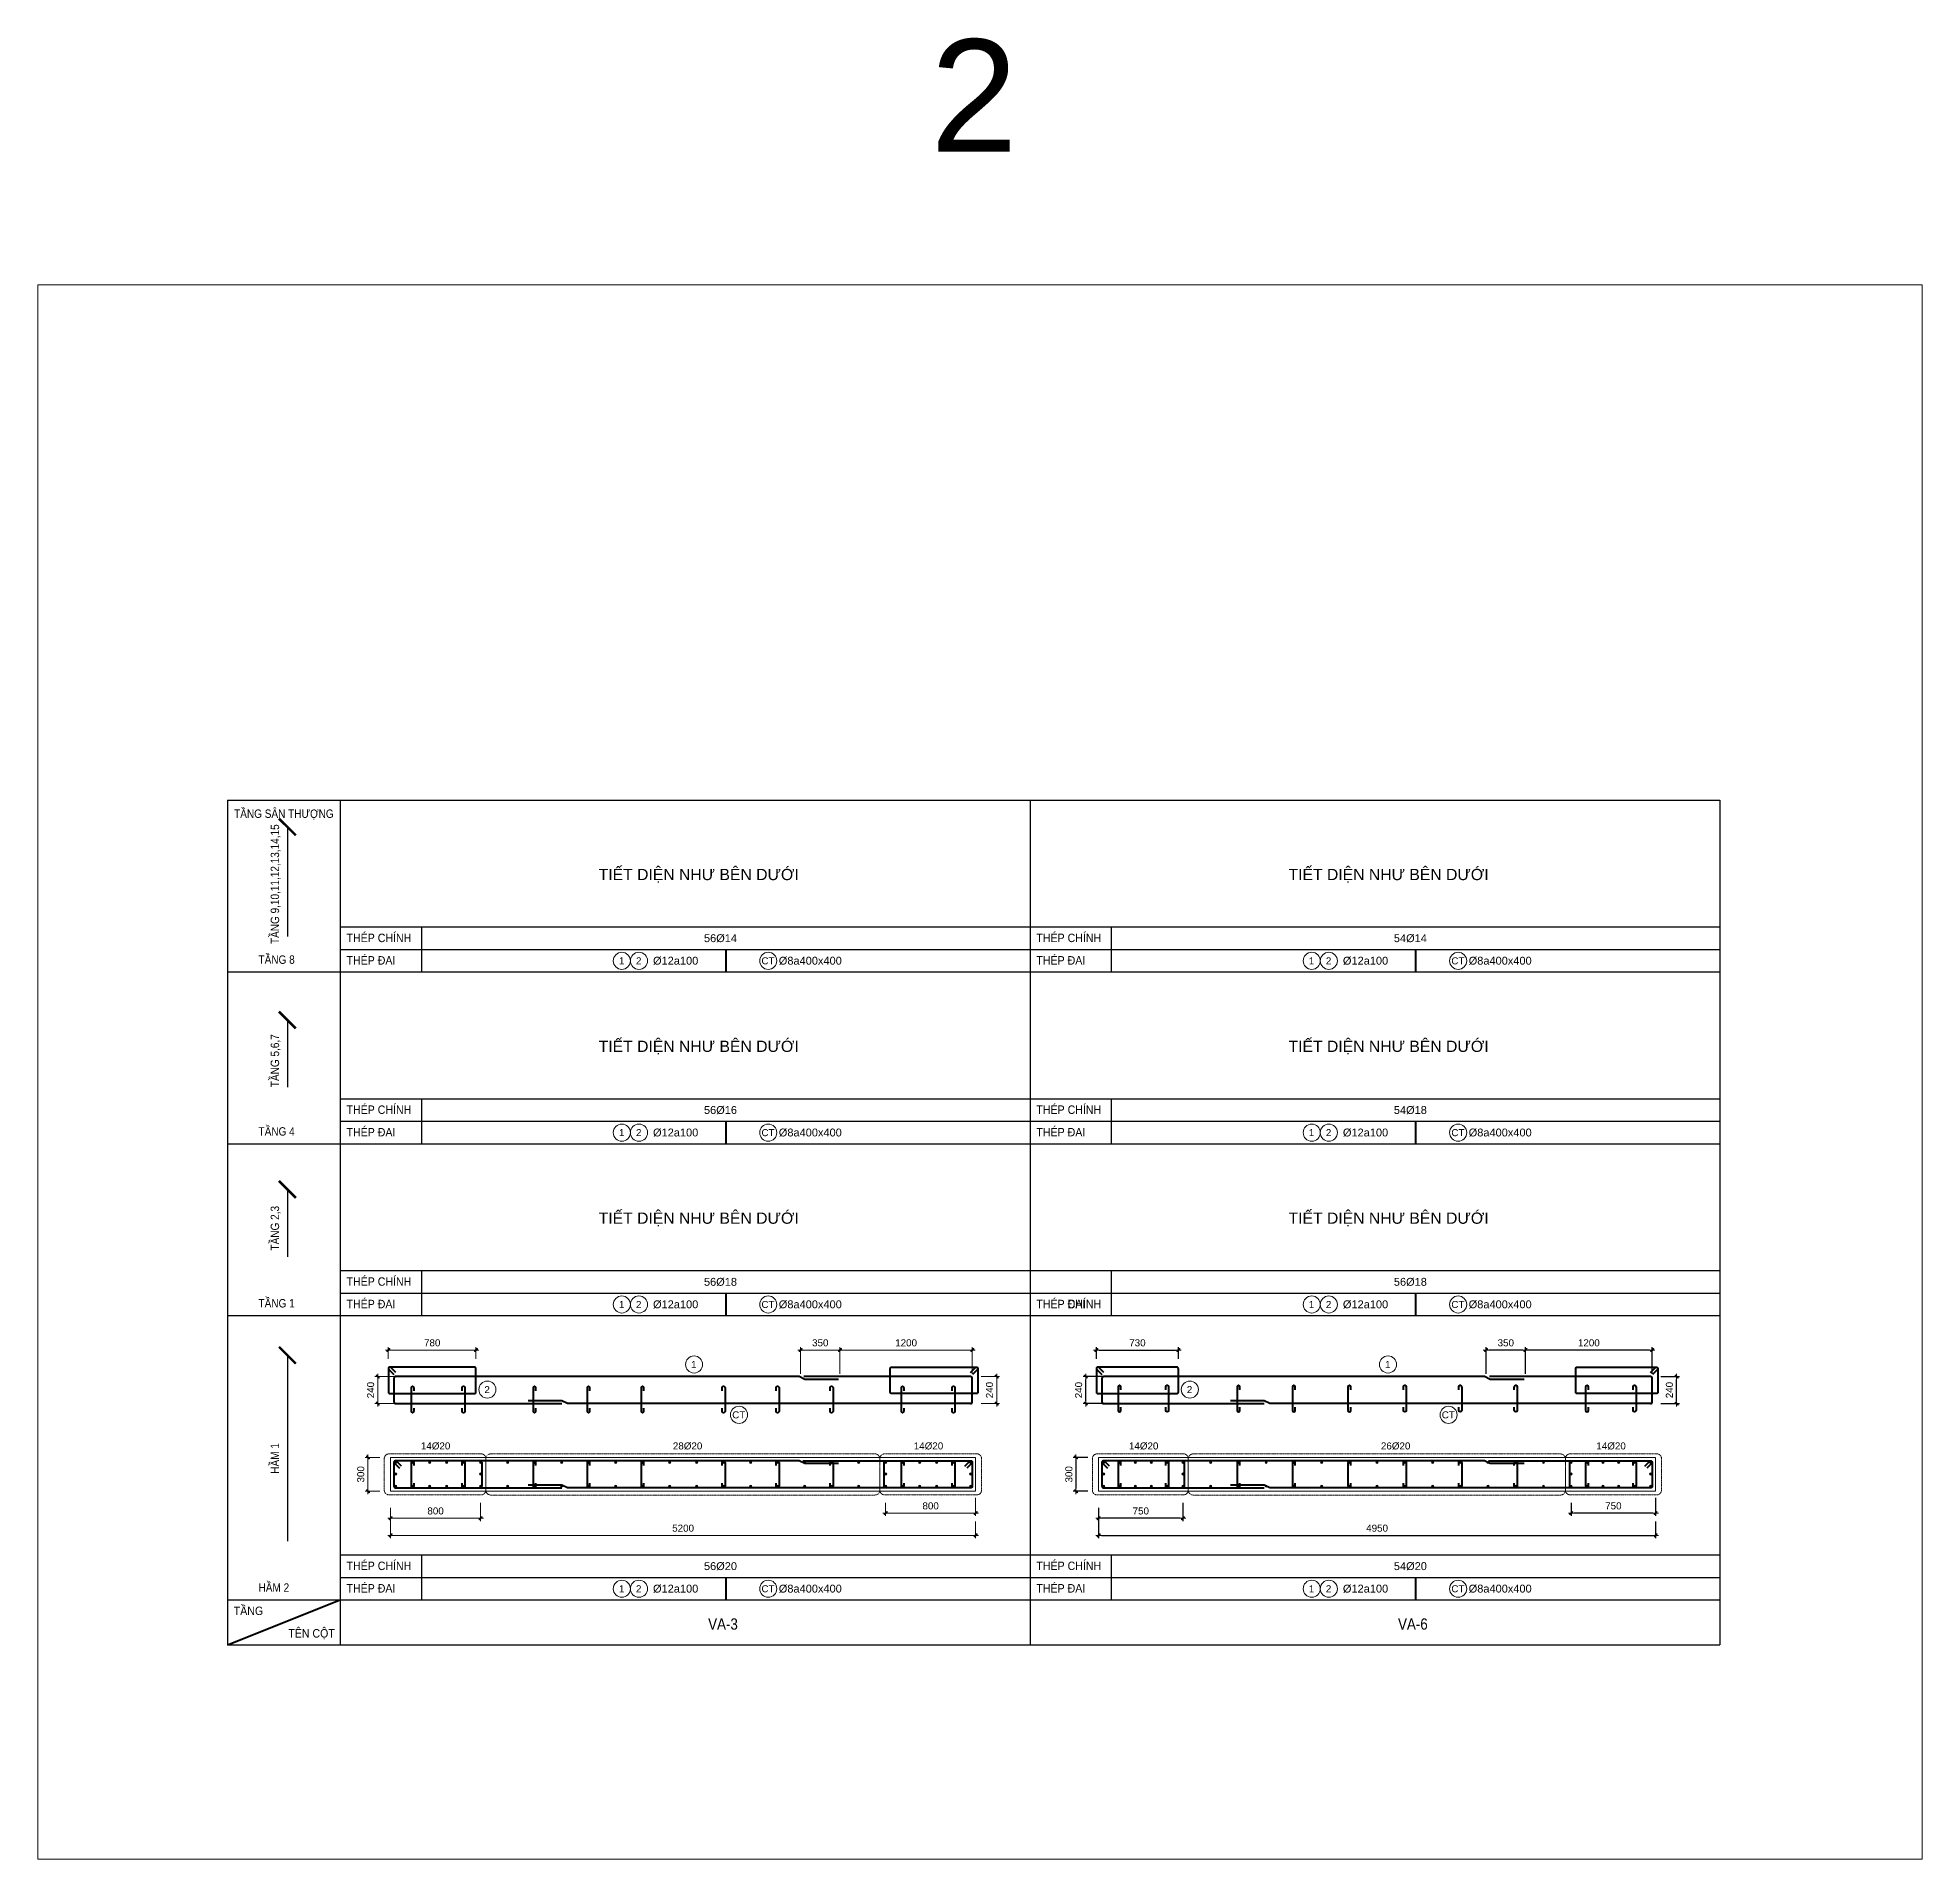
# Model space of a CAD drawing. Header units: millimetres. Extents: x -146909 to 4830753, y -683702 to -336947.
# Drawn here: x 4508765 to 4525515, y -448762 to -432566 of the extents above; entities that cross this region are included whole.
import ezdxf
from ezdxf.enums import TextEntityAlignment as Align

# ---------------------------------------------------------------- set-up
doc = ezdxf.new("R2010")
doc.units = ezdxf.units.MM
doc.header["$MEASUREMENT"] = 0
doc.linetypes.add('HIDDEN', pattern=[0.375, 0.25, -0.125])
doc.layers.get('0').update_dxf_attribs({"lineweight": 9})
doc.layers.get('Defpoints').update_dxf_attribs({"color": 10, "lineweight": 0})
for name, color, linetype, lineweight in [("'S_General_Cont_1 Thin", 1, 'Continuous', 18), ("'S_General_Text_3_Member name", 3, 'Continuous', 35), ('CDAI', 3, 'Continuous', 40), ('chunho.q', 1, 'Continuous', 13), ('CTHEP', 4, 'Continuous', 50), ('DBAO', 2, 'Continuous', 13), ('DMo', 9, 'HIDDEN', 9), ('KTH', 154, 'Continuous', 9), ('STICK', 1, 'Continuous', 9)]:
    doc.layers.add(name, color=color, linetype=linetype, lineweight=lineweight)
for name, color, linetype in [('DM', 1, 'Continuous'), ('TBL', 1, 'Continuous'), ('TX', 214, 'Continuous')]:
    doc.layers.add(name, color=color, linetype=linetype)
doc.styles.add('arial', font='arial.ttf', dxfattribs={"width": 0.85})
doc.styles.add('TTP-HelCon', font='arial.ttf')
doc.dimstyles.new('TTP-25', dxfattribs={"dimscale": 25, "dimtxt": 2.5, "dimasz": 1, "dimexe": 1, "dimexo": 1, "dimgap": 0.09, "dimtad": 0, "dimdec": 4, "dimrnd": 10, "dimzin": 9, "dimdsep": 46, "dimtxsty": 'TTP-HelCon', "dimblk": 'Stick', "dimcen": 0.09, "dimdle": 1.5, "dimclrd": 256, "dimclre": 256, "dimclrt": 1, "dimadec": 0, "dimazin": 0, "dimtfac": 1, "dimtdec": 4, "dimtmove": 0, "dimatfit": 3, "dimldrblk": 'ARCHTICK', "dimfxl": 1, "dimtvp": 1, "dimtolj": 1, "dimtzin": 0, "dimarcsym": 0})
doc.dimstyles.new('TTP-50', dxfattribs={"dimscale": 50, "dimtxt": 2.5, "dimasz": 1, "dimexe": 1, "dimexo": 1, "dimgap": 0.09, "dimtad": 0, "dimdec": 4, "dimzin": 9, "dimdsep": 46, "dimtxsty": 'arial', "dimblk": 'Stick', "dimcen": 0.09, "dimdle": 1.5, "dimclrd": 256, "dimclre": 256, "dimclrt": 1, "dimadec": 0, "dimazin": 0, "dimtfac": 1, "dimtdec": 4, "dimtmove": 0, "dimatfit": 3, "dimldrblk": 'ARCHTICK', "dimfxl": 1, "dimtvp": 1, "dimtolj": 1, "dimtzin": 0, "dimarcsym": 0})

msp = doc.modelspace()

# ---------------------------------------------------------------- texts
at = {"layer": 'chunho.q', "color": 1, "style": 'arial', "width": 0.85}
for s, p in [('TẦNG SÂN THƯỢNG', (4510510.62171, -439502.88361)), ('TẦNG 8', (4510727.77929, -440800.21507)), ('TẦNG 4', (4510727.77929, -442327.89781)), ('TẦNG 1', (4510727.77929, -443855.58055)), ('HẦM 2', (4510727.77929, -446383.26329))]:
    msp.add_text(s, height=75, dxfattribs=at).set_placement(p)
for s, p in [('TẦNG 9,10,11,12,13,14,15', (4510910.4667, -440624.20185)), ('TẦNG 5,6,7', (4510910.4667, -441896.38652)), ('TẦNG 2,3', (4510910.4667, -443348.73852)), ('HẦM 1', (4510910.4667, -445333.48546))]:
    msp.add_text(s, height=75, rotation=90, dxfattribs=at).set_placement(p)
at = {"layer": 'chunho.q', "color": 1, "style": 'arial'}
for s, p in [('14%%C20', (4512170.2866, -445117.84182)), ('28%%C20', (4514409.9741, -445117.84182)), ('14%%C20', (4516551.0326, -445117.84182)), ('14%%C20', (4518463.22767, -445117.84182)), ('26%%C20', (4520702.91517, -445117.84182)), ('14%%C20', (4522617.54567, -445117.84182))]:
    msp.add_text(s, height=62.5, dxfattribs=at).set_placement(p)
at = {"layer": 'Defpoints', "style": 'arial'}
msp.add_text('2', height=1000, dxfattribs=at).set_placement((4517086.78011, -433073.24457), align=Align.MIDDLE)
at = {"layer": 'TX', "color": 2, "style": 'arial'}
for s, height, p in [('TIẾT DIỆN NHƯ BÊN DƯỚI', 100, (4514639.92863, -440005.87478)), ('TIẾT DIỆN NHƯ BÊN DƯỚI', 100, (4520771.4251, -440005.87478)), ('56%%C14', 70, (4514833.27863, -440572.21507)), ('54%%C14', 70, (4520964.7751, -440572.21507)), ('%%C12a100', 70, (4514434.85759, -440772.21507)), ('%%C8a400x400', 70, (4515631.5666, -440772.21507)), ('%%C12a100', 70, (4520566.35407, -440772.21507)), ('%%C8a400x400', 70, (4521763.06308, -440772.21507)), ('TIẾT DIỆN NHƯ BÊN DƯỚI', 100, (4514639.92863, -441533.55752)), ('TIẾT DIỆN NHƯ BÊN DƯỚI', 100, (4520771.4251, -441533.55752)), ('56%%C16', 70, (4514833.27863, -442099.89781)), ('54%%C18', 70, (4520964.7751, -442099.89781)), ('%%C12a100', 70, (4514434.85759, -442299.89781)), ('%%C8a400x400', 70, (4515631.5666, -442299.89781)), ('%%C12a100', 70, (4520566.35407, -442299.89781)), ('%%C8a400x400', 70, (4521763.06308, -442299.89781)), ('TIẾT DIỆN NHƯ BÊN DƯỚI', 100, (4514639.92863, -443061.24026)), ('TIẾT DIỆN NHƯ BÊN DƯỚI', 100, (4520771.4251, -443061.24026)), ('56%%C18', 70, (4514833.27863, -443627.58055)), ('56%%C18', 70, (4520964.7751, -443627.58055)), ('%%C12a100', 70, (4514434.85759, -443827.58055)), ('%%C8a400x400', 70, (4515631.5666, -443827.58055)), ('%%C12a100', 70, (4520566.35407, -443827.58055)), ('%%C8a400x400', 70, (4521763.06308, -443827.58055)), ('56%%C20', 70, (4514833.27863, -446155.26329)), ('54%%C20', 70, (4520964.7751, -446155.26329)), ('%%C12a100', 70, (4514434.85759, -446355.26329)), ('%%C8a400x400', 70, (4515631.5666, -446355.26329)), ('%%C12a100', 70, (4520566.35407, -446355.26329)), ('%%C8a400x400', 70, (4521763.06308, -446355.26329))]:
    msp.add_text(s, height=height, dxfattribs=at).set_placement(p, align=Align.MIDDLE_CENTER)
at = {"layer": 'TX', "color": 2, "style": 'arial', "width": 0.9}
for s, p in [('THÉP CHÍNH', (4511509.39309, -440569.53069)), ('THÉP CHÍNH', (4517640.88956, -440569.53069)), ('THÉP ĐAI', (4511509.39309, -440769.53069)), ('THÉP ĐAI', (4517640.88956, -440769.53069)), ('THÉP CHÍNH', (4511509.39309, -442097.21343)), ('THÉP CHÍNH', (4517640.88956, -442097.21343)), ('THÉP ĐAI', (4511509.39309, -442297.21343)), ('THÉP ĐAI', (4517640.88956, -442297.21343)), ('THÉP CHÍNH', (4511509.39309, -443624.89617)), ('THÉP ĐAI', (4511509.39309, -443824.89617)), ('THÉP CHÍNH', (4517640.88956, -443824.89617)), ('THÉP ĐAI', (4517640.88956, -443824.89617)), ('THÉP CHÍNH', (4511509.39309, -446152.5789)), ('THÉP CHÍNH', (4517640.88956, -446152.5789)), ('THÉP ĐAI', (4511509.39309, -446352.5789)), ('THÉP ĐAI', (4517640.88956, -446352.5789)), ('TẦNG', (4510507.08037, -446552.5789)), ('TÊN CỘT', (4510992.01894, -446752.5789))]:
    msp.add_text(s, height=75, dxfattribs=at).set_placement(p, align=Align.MIDDLE_LEFT)
at = {"layer": 'TX', "color": 2, "char_height": 100, "width": 312.1258527, "attachment_point": 2, "style": 'arial'}
for s, insert in [('VA-3', (4514855.70836, -446619.96234)), ('VA-6', (4520987.17584, -446619.96234))]:
    msp.add_mtext(s, dxfattribs=dict(at, insert=insert))

# ---------------------------------------------------------------- blocks, each defined once
blk = doc.blocks.new('sign of slab')
at = {"layer": "'S_General_Cont_1 Thin"}
blk.add_circle((-10, 0), 475, dxfattribs=at)
at = {"layer": "'S_General_Text_3_Member name", "style": 'arial'}
blk.add_attdef('S', text='', height=250, dxfattribs=at).set_placement((-23, -1), align=Align.MIDDLE_CENTER)
blk = doc.blocks.new('Stick')
at = {"layer": 'STICK'}
h = blk.add_hatch(color=256, dxfattribs=at)
edge = h.paths.add_edge_path()
edge.add_line((0.3, 0.5), (-0.5, -0.3))
edge.add_arc((-0.4, -0.4), 0.141, 135, 315)
edge.add_line((-0.3, -0.5), (0.5, 0.3))
edge.add_arc((0.4, 0.4), 0.141, 315, 495)
blk.add_line((1, 0), (-1, 0), dxfattribs=at)
blk.add_lwpolyline([(0.3, 0.5), (-0.5, -0.3, 1), (-0.3, -0.5), (0.5, 0.3, 1), (0.3, 0.5, 1)], format="xyb", dxfattribs=at)
blk = doc.blocks.new('*D266')
at = {"layer": 'Defpoints', "color": 0, "transparency": 16777216}
for p in [(5223, 1019), (5387, 1019), (5223, 779)]:
    blk.add_point(p, dxfattribs=at)
at = {"layer": 'KTH', "lineweight": -2, "transparency": 16777216}
for p, q in [((5248, 1019), (5412, 1019)), ((5387, 804), (5387, 994)), ((5248, 779), (5412, 779))]:
    blk.add_line(p, q, dxfattribs=at)
at = {"layer": 'KTH', "lineweight": -2, "transparency": 16777216, "xscale": 25, "yscale": 25, "zscale": 25}
for p, rotation in [((5387, 1019), 90), ((5387, 779), 270)]:
    blk.add_blockref('Stick', p, dxfattribs=dict(at, rotation=rotation))
at = {"layer": 'KTH', "color": 1, "transparency": 16777216, "insert": (5323, 899), "char_height": 62.5, "attachment_point": 5, "rotation": 90, "style": 'TTP-HelCon'}
blk.add_mtext('\\A1;240', dxfattribs=at)
blk = doc.blocks.new('_ArchTick')
at = {"color": 0, "linetype": 'ByBlock', "const_width": 0.15}
blk.add_lwpolyline([(-0.5, -0.5), (0.5, 0.5)], dxfattribs=at)
blk = doc.blocks.new('*D267')
at = {"layer": 'Defpoints', "color": 0, "transparency": 16777216}
for p in [(-114, 1019), (70, 1019), (70, 779)]:
    blk.add_point(p, dxfattribs=at)
at = {"layer": 'KTH', "lineweight": -2, "transparency": 16777216}
for p, q in [((45, 1019), (-139, 1019)), ((-114, 804), (-114, 994)), ((45, 779), (-139, 779))]:
    blk.add_line(p, q, dxfattribs=at)
at = {"layer": 'KTH', "lineweight": -2, "transparency": 16777216, "xscale": 25, "yscale": 25, "zscale": 25}
for p, rotation in [((-114, 1019), 90), ((-114, 779), 270)]:
    blk.add_blockref('Stick', p, dxfattribs=dict(at, rotation=rotation))
at = {"layer": 'KTH', "color": 1, "transparency": 16777216, "insert": (-177, 899), "char_height": 62.5, "attachment_point": 5, "rotation": 90, "style": 'TTP-HelCon'}
blk.add_mtext('\\A1;240', dxfattribs=at)
blk = doc.blocks.new('*D268')
at = {"layer": 'Defpoints', "color": 0, "transparency": 16777216}
for p in [(0, -123), (800, -78), (0, -240)]:
    blk.add_point(p, dxfattribs=at)
at = {"layer": 'KTH', "lineweight": -2, "transparency": 16777216}
for p, q in [((0, -148), (0, -265)), ((800, -103), (800, -265)), ((775, -240), (25, -240))]:
    blk.add_line(p, q, dxfattribs=at)
at = {"layer": 'KTH', "lineweight": -2, "transparency": 16777216, "xscale": 25, "yscale": 25, "zscale": 25, "rotation": 180}
blk.add_blockref('Stick', (0, -240), dxfattribs=at)
at = {"layer": 'KTH', "lineweight": -2, "transparency": 16777216, "xscale": 25, "yscale": 25, "zscale": 25}
blk.add_blockref('Stick', (800, -240), dxfattribs=at)
at = {"layer": 'KTH', "color": 1, "transparency": 16777216, "insert": (400, -176), "char_height": 62.5, "attachment_point": 5, "style": 'TTP-HelCon'}
blk.add_mtext('\\A1;800', dxfattribs=at)
blk = doc.blocks.new('*D269')
at = {"layer": 'Defpoints', "color": 0, "transparency": 16777216}
for p in [(0, -187), (5200, -245), (5200, -393)]:
    blk.add_point(p, dxfattribs=at)
at = {"layer": 'KTH', "lineweight": -2, "transparency": 16777216}
for p, q in [((0, -212), (0, -418)), ((5200, -270), (5200, -418)), ((25, -393), (5175, -393))]:
    blk.add_line(p, q, dxfattribs=at)
at = {"layer": 'KTH', "lineweight": -2, "transparency": 16777216, "xscale": 25, "yscale": 25, "zscale": 25, "rotation": 180}
blk.add_blockref('Stick', (0, -393), dxfattribs=at)
at = {"layer": 'KTH', "lineweight": -2, "transparency": 16777216, "xscale": 25, "yscale": 25, "zscale": 25}
blk.add_blockref('Stick', (5200, -393), dxfattribs=at)
at = {"layer": 'KTH', "color": 1, "transparency": 16777216, "insert": (2600, -329), "char_height": 62.5, "attachment_point": 5, "style": 'TTP-HelCon'}
blk.add_mtext('\\A1;5200', dxfattribs=at)
blk = doc.blocks.new('*D270')
at = {"layer": 'Defpoints', "color": 0, "transparency": 16777216}
for p in [(4400, -78), (5200, -33), (4400, -195)]:
    blk.add_point(p, dxfattribs=at)
at = {"layer": 'KTH', "lineweight": -2, "transparency": 16777216}
for p, q in [((4400, -103), (4400, -220)), ((5200, -58), (5200, -220)), ((5175, -195), (4425, -195))]:
    blk.add_line(p, q, dxfattribs=at)
at = {"layer": 'KTH', "lineweight": -2, "transparency": 16777216, "xscale": 25, "yscale": 25, "zscale": 25, "rotation": 180}
blk.add_blockref('Stick', (4400, -195), dxfattribs=at)
at = {"layer": 'KTH', "lineweight": -2, "transparency": 16777216, "xscale": 25, "yscale": 25, "zscale": 25}
blk.add_blockref('Stick', (5200, -195), dxfattribs=at)
at = {"layer": 'KTH', "color": 1, "transparency": 16777216, "insert": (4800, -131), "char_height": 62.5, "attachment_point": 5, "style": 'TTP-HelCon'}
blk.add_mtext('\\A1;800', dxfattribs=at)
blk = doc.blocks.new('*D271')
at = {"layer": 'Defpoints', "color": 0, "transparency": 16777216}
for p in [(3644, 1255), (3644, 1019), (3994, 1019)]:
    blk.add_point(p, dxfattribs=at)
at = {"layer": 'KTH', "lineweight": -2, "transparency": 16777216}
for p, q in [((3644, 1044), (3644, 1280)), ((3969, 1255), (3669, 1255)), ((3994, 1044), (3994, 1280))]:
    blk.add_line(p, q, dxfattribs=at)
at = {"layer": 'KTH', "lineweight": -2, "transparency": 16777216, "xscale": 25, "yscale": 25, "zscale": 25, "rotation": 180}
blk.add_blockref('Stick', (3644, 1255), dxfattribs=at)
at = {"layer": 'KTH', "lineweight": -2, "transparency": 16777216, "xscale": 25, "yscale": 25, "zscale": 25}
blk.add_blockref('Stick', (3994, 1255), dxfattribs=at)
at = {"layer": 'KTH', "color": 1, "transparency": 16777216, "insert": (3819, 1319), "char_height": 62.5, "attachment_point": 5, "style": 'TTP-HelCon'}
blk.add_mtext('\\A1;350', dxfattribs=at)
blk = doc.blocks.new('*D272')
at = {"layer": 'Defpoints', "color": 0, "transparency": 16777216}
for p in [(3994, 1255), (3994, 1019), (5170, 1019)]:
    blk.add_point(p, dxfattribs=at)
at = {"layer": 'KTH', "lineweight": -2, "transparency": 16777216}
for p, q in [((3994, 1044), (3994, 1280)), ((5145, 1255), (4019, 1255)), ((5170, 1044), (5170, 1280))]:
    blk.add_line(p, q, dxfattribs=at)
at = {"layer": 'KTH', "lineweight": -2, "transparency": 16777216, "xscale": 25, "yscale": 25, "zscale": 25, "rotation": 180}
blk.add_blockref('Stick', (3994, 1255), dxfattribs=at)
at = {"layer": 'KTH', "lineweight": -2, "transparency": 16777216, "xscale": 25, "yscale": 25, "zscale": 25}
blk.add_blockref('Stick', (5170, 1255), dxfattribs=at)
at = {"layer": 'KTH', "color": 1, "transparency": 16777216, "insert": (4582, 1319), "char_height": 62.5, "attachment_point": 5, "style": 'TTP-HelCon'}
blk.add_mtext('\\A1;1200', dxfattribs=at)
blk = doc.blocks.new('*U262')
at = {"layer": 'CTHEP', "ltscale": 0.02, "const_width": 10}
blk.add_lwpolyline([(0, 5, -1), (0, -5, -1)], format="xyb", close=True, dxfattribs=at)
at = {"layer": 'Defpoints', "color": 1}
blk.add_circle((0, 0), 10, dxfattribs=at)
blk = doc.blocks.new('*U263')
at = {"layer": 'CDAI', "color": 0, "linetype": 'ByBlock', "lineweight": -2, "transparency": 16777216}
for p in [(0, 0), (151, 0), (302, 0), (453, 0), (604, 0), (755, 0)]:
    blk.add_blockref('*U262', p, dxfattribs=at)
blk = doc.blocks.new('*D273')
at = {"layer": 'Defpoints', "color": 0, "transparency": 16777216}
for p in [(-70, 300), (-70, 0), (-201, 0)]:
    blk.add_point(p, dxfattribs=at)
at = {"layer": 'KTH', "lineweight": -2, "transparency": 16777216}
for p, q in [((-95, 300), (-226, 300)), ((-201, 275), (-201, 25)), ((-95, 0), (-226, 0))]:
    blk.add_line(p, q, dxfattribs=at)
at = {"layer": 'KTH', "lineweight": -2, "transparency": 16777216, "xscale": 25, "yscale": 25, "zscale": 25}
for p, rotation in [((-201, 300), 90), ((-201, 0), 270)]:
    blk.add_blockref('Stick', p, dxfattribs=dict(at, rotation=rotation))
at = {"layer": 'KTH', "color": 1, "transparency": 16777216, "insert": (-265, 150), "char_height": 62.5, "attachment_point": 5, "rotation": 90, "style": 'TTP-HelCon'}
blk.add_mtext('\\A1;300', dxfattribs=at)
blk = doc.blocks.new('*U264')
at = {"layer": 'CTHEP', "ltscale": 0.02, "const_width": 10}
blk.add_lwpolyline([(0, 5, -1), (0, -5, -1)], format="xyb", close=True, dxfattribs=at)
at = {"layer": 'Defpoints', "color": 1}
blk.add_circle((0, 0), 10, dxfattribs=at)
blk = doc.blocks.new('*U265')
at = {"layer": 'CDAI', "color": 0, "linetype": 'ByBlock', "lineweight": -2, "transparency": 16777216}
blk.add_blockref('*U264', (0, 0), dxfattribs=at)
blk = doc.blocks.new('*U260')
at = {"layer": 'CTHEP', "ltscale": 0.02, "const_width": 10}
blk.add_lwpolyline([(0, 5, -1), (0, -5, -1)], format="xyb", close=True, dxfattribs=at)
at = {"layer": 'Defpoints', "color": 1}
blk.add_circle((0, 0), 10, dxfattribs=at)
blk = doc.blocks.new('*U261')
at = {"layer": 'CDAI', "color": 0, "linetype": 'ByBlock', "lineweight": -2, "transparency": 16777216}
blk.add_blockref('*U260', (0, 0), dxfattribs=at)
blk = doc.blocks.new('*U256')
at = {"layer": 'CTHEP', "ltscale": 0.02, "const_width": 10}
blk.add_lwpolyline([(0, 5, -1), (0, -5, -1)], format="xyb", close=True, dxfattribs=at)
at = {"layer": 'Defpoints', "color": 1}
blk.add_circle((0, 0), 10, dxfattribs=at)
blk = doc.blocks.new('*U257')
at = {"layer": 'CDAI', "color": 0, "linetype": 'ByBlock', "lineweight": -2, "transparency": 16777216}
blk.add_blockref('*U256', (0, 0), dxfattribs=at)
blk = doc.blocks.new('*U254')
at = {"layer": 'CTHEP', "ltscale": 0.02, "const_width": 10}
blk.add_lwpolyline([(0, 5, -1), (0, -5, -1)], format="xyb", close=True, dxfattribs=at)
at = {"layer": 'Defpoints', "color": 1}
blk.add_circle((0, 0), 10, dxfattribs=at)
blk = doc.blocks.new('*U255')
at = {"layer": 'CDAI', "color": 0, "linetype": 'ByBlock', "lineweight": -2, "transparency": 16777216}
blk.add_blockref('*U254', (0, 0), dxfattribs=at)
blk = doc.blocks.new('*U258')
at = {"layer": 'CTHEP', "ltscale": 0.02, "const_width": 10}
blk.add_lwpolyline([(0, 5, -1), (0, -5, -1)], format="xyb", close=True, dxfattribs=at)
at = {"layer": 'Defpoints', "color": 1}
blk.add_circle((0, 0), 10, dxfattribs=at)
blk = doc.blocks.new('*U259')
at = {"layer": 'CDAI', "color": 0, "linetype": 'ByBlock', "lineweight": -2, "transparency": 16777216}
for p in [(0, 0), (240, 0), (480, 0), (720, 0), (960, 0), (1200, 0), (1440, 0), (1680, 0), (1920, 0), (2160, 0), (2400, 0), (2640, 0), (2880, 0), (3120, 0), (3360, 0), (3600, 0)]:
    blk.add_blockref('*U258', p, dxfattribs=at)
blk = doc.blocks.new('*U246')
at = {"layer": 'CTHEP', "ltscale": 0.02, "const_width": 10}
blk.add_lwpolyline([(0, 5, -1), (0, -5, -1)], format="xyb", close=True, dxfattribs=at)
at = {"layer": 'Defpoints', "color": 1}
blk.add_circle((0, 0), 10, dxfattribs=at)
blk = doc.blocks.new('*U247')
at = {"layer": 'CDAI', "color": 0, "linetype": 'ByBlock', "lineweight": -2, "transparency": 16777216}
for p in [(0, 0), (151, 0), (302, 0), (453, 0), (604, 0), (755, 0)]:
    blk.add_blockref('*U246', p, dxfattribs=at)
blk = doc.blocks.new('*U250')
at = {"layer": 'CTHEP', "ltscale": 0.02, "const_width": 10}
blk.add_lwpolyline([(0, 5, -1), (0, -5, -1)], format="xyb", close=True, dxfattribs=at)
at = {"layer": 'Defpoints', "color": 1}
blk.add_circle((0, 0), 10, dxfattribs=at)
blk = doc.blocks.new('*U251')
at = {"layer": 'CDAI', "color": 0, "linetype": 'ByBlock', "lineweight": -2, "transparency": 16777216}
for p in [(0, 0), (151, 0), (302, 0), (453, 0), (604, 0), (755, 0)]:
    blk.add_blockref('*U250', p, dxfattribs=at)
blk = doc.blocks.new('*U248')
at = {"layer": 'CTHEP', "ltscale": 0.02, "const_width": 10}
blk.add_lwpolyline([(0, 5, -1), (0, -5, -1)], format="xyb", close=True, dxfattribs=at)
at = {"layer": 'Defpoints', "color": 1}
blk.add_circle((0, 0), 10, dxfattribs=at)
blk = doc.blocks.new('*U249')
at = {"layer": 'CDAI', "color": 0, "linetype": 'ByBlock', "lineweight": -2, "transparency": 16777216}
for p in [(0, 0), (151, 0), (302, 0), (453, 0), (604, 0), (755, 0)]:
    blk.add_blockref('*U248', p, dxfattribs=at)
blk = doc.blocks.new('*U252')
at = {"layer": 'CTHEP', "ltscale": 0.02, "const_width": 10}
blk.add_lwpolyline([(0, 5, -1), (0, -5, -1)], format="xyb", close=True, dxfattribs=at)
at = {"layer": 'Defpoints', "color": 1}
blk.add_circle((0, 0), 10, dxfattribs=at)
blk = doc.blocks.new('*U253')
at = {"layer": 'CDAI', "color": 0, "linetype": 'ByBlock', "lineweight": -2, "transparency": 16777216}
for p in [(0, 0), (240, 0), (480, 0), (720, 0), (960, 0), (1200, 0), (1440, 0), (1680, 0), (1920, 0), (2160, 0), (2400, 0), (2640, 0), (2880, 0), (3120, 0), (3360, 0), (3600, 0)]:
    blk.add_blockref('*U252', p, dxfattribs=at)
blk = doc.blocks.new('*D274')
at = {"layer": 'Defpoints', "color": 0, "transparency": 16777216}
for p in [(759, 1255), (-20, 1151), (759, 1151)]:
    blk.add_point(p, dxfattribs=at)
at = {"layer": 'KTH', "lineweight": -2, "transparency": 16777216}
for p, q in [((-20, 1176), (-20, 1280)), ((5, 1255), (734, 1255)), ((759, 1176), (759, 1280))]:
    blk.add_line(p, q, dxfattribs=at)
at = {"layer": 'KTH', "lineweight": -2, "transparency": 16777216, "xscale": 25, "yscale": 25, "zscale": 25, "rotation": 180}
blk.add_blockref('Stick', (-20, 1255), dxfattribs=at)
at = {"layer": 'KTH', "lineweight": -2, "transparency": 16777216, "xscale": 25, "yscale": 25, "zscale": 25}
blk.add_blockref('Stick', (759, 1255), dxfattribs=at)
at = {"layer": 'KTH', "color": 1, "transparency": 16777216, "insert": (370, 1319), "char_height": 62.5, "attachment_point": 5, "style": 'TTP-HelCon'}
blk.add_mtext('\\A1;780', dxfattribs=at)
blk = doc.blocks.new('*D295')
at = {"layer": 'Defpoints', "color": 0, "transparency": 16777216}
for p in [(4523167, -444470), (4523331, -444470), (4523167, -444710)]:
    blk.add_point(p, dxfattribs=at)
at = {"layer": 'KTH', "lineweight": -2, "transparency": 16777216}
for p, q in [((4523192, -444470), (4523356, -444470)), ((4523331, -444685), (4523331, -444495)), ((4523192, -444710), (4523356, -444710))]:
    blk.add_line(p, q, dxfattribs=at)
at = {"layer": 'KTH', "lineweight": -2, "transparency": 16777216, "xscale": 25, "yscale": 25, "zscale": 25}
for p, rotation in [((4523331, -444470), 90), ((4523331, -444710), 270)]:
    blk.add_blockref('Stick', p, dxfattribs=dict(at, rotation=rotation))
at = {"layer": 'KTH', "color": 1, "transparency": 16777216, "insert": (4523267, -444590), "char_height": 62.5, "attachment_point": 5, "rotation": 90, "style": 'TTP-HelCon'}
blk.add_mtext('\\A1;240', dxfattribs=at)
blk = doc.blocks.new('*D296')
at = {"layer": 'Defpoints', "color": 0, "transparency": 16777216}
for p in [(4518081, -444470), (4518264, -444470), (4518264, -444710)]:
    blk.add_point(p, dxfattribs=at)
at = {"layer": 'KTH', "lineweight": -2, "transparency": 16777216}
for p, q in [((4518239, -444470), (4518056, -444470)), ((4518081, -444685), (4518081, -444495)), ((4518239, -444710), (4518056, -444710))]:
    blk.add_line(p, q, dxfattribs=at)
at = {"layer": 'KTH', "lineweight": -2, "transparency": 16777216, "xscale": 25, "yscale": 25, "zscale": 25}
for p, rotation in [((4518081, -444470), 90), ((4518081, -444710), 270)]:
    blk.add_blockref('Stick', p, dxfattribs=dict(at, rotation=rotation))
at = {"layer": 'KTH', "color": 1, "transparency": 16777216, "insert": (4518017, -444590), "char_height": 62.5, "attachment_point": 5, "rotation": 90, "style": 'TTP-HelCon'}
blk.add_mtext('\\A1;240', dxfattribs=at)
blk = doc.blocks.new('*D297')
at = {"layer": 'Defpoints', "color": 0, "transparency": 16777216}
for p in [(4518194, -445612), (4518944, -445567), (4518194, -445729)]:
    blk.add_point(p, dxfattribs=at)
at = {"layer": 'KTH', "lineweight": -2, "transparency": 16777216}
for p, q in [((4518194, -445637), (4518194, -445754)), ((4518944, -445592), (4518944, -445754)), ((4518919, -445729), (4518219, -445729))]:
    blk.add_line(p, q, dxfattribs=at)
at = {"layer": 'KTH', "lineweight": -2, "transparency": 16777216, "xscale": 25, "yscale": 25, "zscale": 25, "rotation": 180}
blk.add_blockref('Stick', (4518194, -445729), dxfattribs=at)
at = {"layer": 'KTH', "lineweight": -2, "transparency": 16777216, "xscale": 25, "yscale": 25, "zscale": 25}
blk.add_blockref('Stick', (4518944, -445729), dxfattribs=at)
at = {"layer": 'KTH', "color": 1, "transparency": 16777216, "insert": (4518569, -445665), "char_height": 62.5, "attachment_point": 5, "style": 'TTP-HelCon'}
blk.add_mtext('\\A1;750', dxfattribs=at)
blk = doc.blocks.new('*D298')
at = {"layer": 'Defpoints', "color": 0, "transparency": 16777216}
for p in [(4518194, -445676), (4523144, -445734), (4523144, -445882)]:
    blk.add_point(p, dxfattribs=at)
at = {"layer": 'KTH', "lineweight": -2, "transparency": 16777216}
for p, q in [((4518194, -445701), (4518194, -445907)), ((4518219, -445882), (4523119, -445882)), ((4523144, -445759), (4523144, -445907))]:
    blk.add_line(p, q, dxfattribs=at)
at = {"layer": 'KTH', "lineweight": -2, "transparency": 16777216, "xscale": 25, "yscale": 25, "zscale": 25, "rotation": 180}
blk.add_blockref('Stick', (4518194, -445882), dxfattribs=at)
at = {"layer": 'KTH', "lineweight": -2, "transparency": 16777216, "xscale": 25, "yscale": 25, "zscale": 25}
blk.add_blockref('Stick', (4523144, -445882), dxfattribs=at)
at = {"layer": 'KTH', "color": 1, "transparency": 16777216, "insert": (4520669, -445818), "char_height": 62.5, "attachment_point": 5, "style": 'TTP-HelCon'}
blk.add_mtext('\\A1;4950', dxfattribs=at)
blk = doc.blocks.new('*D299')
at = {"layer": 'Defpoints', "color": 0, "transparency": 16777216}
for p in [(4523144, -445522), (4522394, -445567), (4522394, -445684)]:
    blk.add_point(p, dxfattribs=at)
at = {"layer": 'KTH', "lineweight": -2, "transparency": 16777216}
for p, q in [((4523144, -445547), (4523144, -445709)), ((4522394, -445592), (4522394, -445709)), ((4523119, -445684), (4522419, -445684))]:
    blk.add_line(p, q, dxfattribs=at)
at = {"layer": 'KTH', "lineweight": -2, "transparency": 16777216, "xscale": 25, "yscale": 25, "zscale": 25, "rotation": 180}
blk.add_blockref('Stick', (4522394, -445684), dxfattribs=at)
at = {"layer": 'KTH', "lineweight": -2, "transparency": 16777216, "xscale": 25, "yscale": 25, "zscale": 25}
blk.add_blockref('Stick', (4523144, -445684), dxfattribs=at)
at = {"layer": 'KTH', "color": 1, "transparency": 16777216, "insert": (4522769, -445620), "char_height": 62.5, "attachment_point": 5, "style": 'TTP-HelCon'}
blk.add_mtext('\\A1;750', dxfattribs=at)
blk = doc.blocks.new('*D300')
at = {"layer": 'Defpoints', "color": 0, "transparency": 16777216}
for p in [(4521638, -444234), (4521638, -444470), (4521988, -444470)]:
    blk.add_point(p, dxfattribs=at)
at = {"layer": 'KTH', "lineweight": -2, "transparency": 16777216}
for p, q in [((4521638, -444445), (4521638, -444209)), ((4521988, -444445), (4521988, -444209)), ((4521963, -444234), (4521663, -444234))]:
    blk.add_line(p, q, dxfattribs=at)
at = {"layer": 'KTH', "lineweight": -2, "transparency": 16777216, "xscale": 25, "yscale": 25, "zscale": 25, "rotation": 180}
blk.add_blockref('Stick', (4521638, -444234), dxfattribs=at)
at = {"layer": 'KTH', "lineweight": -2, "transparency": 16777216, "xscale": 25, "yscale": 25, "zscale": 25}
blk.add_blockref('Stick', (4521988, -444234), dxfattribs=at)
at = {"layer": 'KTH', "color": 1, "transparency": 16777216, "insert": (4521813, -444170), "char_height": 62.5, "attachment_point": 5, "style": 'TTP-HelCon'}
blk.add_mtext('\\A1;350', dxfattribs=at)
blk = doc.blocks.new('*D301')
at = {"layer": 'Defpoints', "color": 0, "transparency": 16777216}
for p in [(4521988, -444234), (4521988, -444470), (4523114, -444470)]:
    blk.add_point(p, dxfattribs=at)
at = {"layer": 'KTH', "lineweight": -2, "transparency": 16777216}
for p, q in [((4521988, -444445), (4521988, -444209)), ((4523114, -444445), (4523114, -444209)), ((4523089, -444234), (4522013, -444234))]:
    blk.add_line(p, q, dxfattribs=at)
at = {"layer": 'KTH', "lineweight": -2, "transparency": 16777216, "xscale": 25, "yscale": 25, "zscale": 25, "rotation": 180}
blk.add_blockref('Stick', (4521988, -444234), dxfattribs=at)
at = {"layer": 'KTH', "lineweight": -2, "transparency": 16777216, "xscale": 25, "yscale": 25, "zscale": 25}
blk.add_blockref('Stick', (4523114, -444234), dxfattribs=at)
at = {"layer": 'KTH', "color": 1, "transparency": 16777216, "insert": (4522551, -444170), "char_height": 62.5, "attachment_point": 5, "style": 'TTP-HelCon'}
blk.add_mtext('\\A1;1200', dxfattribs=at)
blk = doc.blocks.new('*U291')
at = {"layer": 'CTHEP', "ltscale": 0.02, "const_width": 10}
blk.add_lwpolyline([(0, 5, -1), (0, -5, -1)], format="xyb", close=True, dxfattribs=at)
at = {"layer": 'Defpoints', "color": 1}
blk.add_circle((0, 0), 10, dxfattribs=at)
blk = doc.blocks.new('*U292')
at = {"layer": 'CDAI', "color": 0, "linetype": 'ByBlock', "lineweight": -2, "transparency": 16777216}
for p in [(0, 0), (141, 0), (282, 0), (423, 0), (564, 0), (705, 0)]:
    blk.add_blockref('*U291', p, dxfattribs=at)
blk = doc.blocks.new('*D302')
at = {"layer": 'Defpoints', "color": 0, "transparency": 16777216}
for p in [(4518124, -445189), (4517993, -445489), (4518124, -445489)]:
    blk.add_point(p, dxfattribs=at)
at = {"layer": 'KTH', "lineweight": -2, "transparency": 16777216}
for p, q in [((4518099, -445189), (4517968, -445189)), ((4517993, -445214), (4517993, -445464)), ((4518099, -445489), (4517968, -445489))]:
    blk.add_line(p, q, dxfattribs=at)
at = {"layer": 'KTH', "lineweight": -2, "transparency": 16777216, "xscale": 25, "yscale": 25, "zscale": 25}
for p, rotation in [((4517993, -445189), 90), ((4517993, -445489), 270)]:
    blk.add_blockref('Stick', p, dxfattribs=dict(at, rotation=rotation))
at = {"layer": 'KTH', "color": 1, "transparency": 16777216, "insert": (4517930, -445339), "char_height": 62.5, "attachment_point": 5, "rotation": 90, "style": 'TTP-HelCon'}
blk.add_mtext('\\A1;300', dxfattribs=at)
blk = doc.blocks.new('*U293')
at = {"layer": 'CTHEP', "ltscale": 0.02, "const_width": 10}
blk.add_lwpolyline([(0, 5, -1), (0, -5, -1)], format="xyb", close=True, dxfattribs=at)
at = {"layer": 'Defpoints', "color": 1}
blk.add_circle((0, 0), 10, dxfattribs=at)
blk = doc.blocks.new('*U294')
at = {"layer": 'CDAI', "color": 0, "linetype": 'ByBlock', "lineweight": -2, "transparency": 16777216}
blk.add_blockref('*U293', (0, 0), dxfattribs=at)
blk = doc.blocks.new('*U289')
at = {"layer": 'CTHEP', "ltscale": 0.02, "const_width": 10}
blk.add_lwpolyline([(0, 5, -1), (0, -5, -1)], format="xyb", close=True, dxfattribs=at)
at = {"layer": 'Defpoints', "color": 1}
blk.add_circle((0, 0), 10, dxfattribs=at)
blk = doc.blocks.new('*U290')
at = {"layer": 'CDAI', "color": 0, "linetype": 'ByBlock', "lineweight": -2, "transparency": 16777216}
blk.add_blockref('*U289', (0, 0), dxfattribs=at)
blk = doc.blocks.new('*U285')
at = {"layer": 'CTHEP', "ltscale": 0.02, "const_width": 10}
blk.add_lwpolyline([(0, 5, -1), (0, -5, -1)], format="xyb", close=True, dxfattribs=at)
at = {"layer": 'Defpoints', "color": 1}
blk.add_circle((0, 0), 10, dxfattribs=at)
blk = doc.blocks.new('*U286')
at = {"layer": 'CDAI', "color": 0, "linetype": 'ByBlock', "lineweight": -2, "transparency": 16777216}
blk.add_blockref('*U285', (0, 0), dxfattribs=at)
blk = doc.blocks.new('*U287')
at = {"layer": 'CTHEP', "ltscale": 0.02, "const_width": 10}
blk.add_lwpolyline([(0, 5, -1), (0, -5, -1)], format="xyb", close=True, dxfattribs=at)
at = {"layer": 'Defpoints', "color": 1}
blk.add_circle((0, 0), 10, dxfattribs=at)
blk = doc.blocks.new('*U288')
at = {"layer": 'CDAI', "color": 0, "linetype": 'ByBlock', "lineweight": -2, "transparency": 16777216}
for p in [(0, 0), (246, 0), (493, 0), (739, 0), (986, 0), (1232, 0), (1479, 0), (1725, 0), (1971, 0), (2218, 0), (2464, 0), (2711, 0), (2957, 0), (3204, 0), (3450, 0)]:
    blk.add_blockref('*U287', p, dxfattribs=at)
blk = doc.blocks.new('*U283')
at = {"layer": 'CTHEP', "ltscale": 0.02, "const_width": 10}
blk.add_lwpolyline([(0, 5, -1), (0, -5, -1)], format="xyb", close=True, dxfattribs=at)
at = {"layer": 'Defpoints', "color": 1}
blk.add_circle((0, 0), 10, dxfattribs=at)
blk = doc.blocks.new('*U284')
at = {"layer": 'CDAI', "color": 0, "linetype": 'ByBlock', "lineweight": -2, "transparency": 16777216}
for p in [(0, 0), (141, 0), (282, 0), (423, 0), (564, 0), (705, 0)]:
    blk.add_blockref('*U283', p, dxfattribs=at)
blk = doc.blocks.new('*D303')
at = {"layer": 'Defpoints', "color": 0, "transparency": 16777216}
for p in [(4518174, -444338), (4518903, -444234), (4518903, -444338)]:
    blk.add_point(p, dxfattribs=at)
at = {"layer": 'KTH', "lineweight": -2, "transparency": 16777216}
for p, q in [((4518174, -444313), (4518174, -444209)), ((4518903, -444313), (4518903, -444209)), ((4518199, -444234), (4518878, -444234))]:
    blk.add_line(p, q, dxfattribs=at)
at = {"layer": 'KTH', "lineweight": -2, "transparency": 16777216, "xscale": 25, "yscale": 25, "zscale": 25, "rotation": 180}
blk.add_blockref('Stick', (4518174, -444234), dxfattribs=at)
at = {"layer": 'KTH', "lineweight": -2, "transparency": 16777216, "xscale": 25, "yscale": 25, "zscale": 25}
blk.add_blockref('Stick', (4518903, -444234), dxfattribs=at)
at = {"layer": 'KTH', "color": 1, "transparency": 16777216, "insert": (4518539, -444170), "char_height": 62.5, "attachment_point": 5, "style": 'TTP-HelCon'}
blk.add_mtext('\\A1;730', dxfattribs=at)
blk = doc.blocks.new('*U276')
at = {"layer": 'CTHEP', "ltscale": 0.02, "const_width": 10}
blk.add_lwpolyline([(0, 5, -1), (0, -5, -1)], format="xyb", close=True, dxfattribs=at)
at = {"layer": 'Defpoints', "color": 1}
blk.add_circle((0, 0), 10, dxfattribs=at)
blk = doc.blocks.new('*U277')
at = {"layer": 'CDAI', "color": 0, "linetype": 'ByBlock', "lineweight": -2, "transparency": 16777216}
for p in [(0, 0), (141, 0), (282, 0), (423, 0), (564, 0), (705, 0)]:
    blk.add_blockref('*U276', p, dxfattribs=at)
blk = doc.blocks.new('*U280')
at = {"layer": 'CTHEP', "ltscale": 0.02, "const_width": 10}
blk.add_lwpolyline([(0, 5, -1), (0, -5, -1)], format="xyb", close=True, dxfattribs=at)
at = {"layer": 'Defpoints', "color": 1}
blk.add_circle((0, 0), 10, dxfattribs=at)
blk = doc.blocks.new('*U275')
at = {"layer": 'CDAI', "color": 0, "linetype": 'ByBlock', "lineweight": -2, "transparency": 16777216}
blk.add_blockref('*U280', (0, 0), dxfattribs=at)
blk = doc.blocks.new('*U278')
at = {"layer": 'CTHEP', "ltscale": 0.02, "const_width": 10}
blk.add_lwpolyline([(0, 5, -1), (0, -5, -1)], format="xyb", close=True, dxfattribs=at)
at = {"layer": 'Defpoints', "color": 1}
blk.add_circle((0, 0), 10, dxfattribs=at)
blk = doc.blocks.new('*U279')
at = {"layer": 'CDAI', "color": 0, "linetype": 'ByBlock', "lineweight": -2, "transparency": 16777216}
for p in [(0, 0), (141, 0), (282, 0), (423, 0), (564, 0), (705, 0)]:
    blk.add_blockref('*U278', p, dxfattribs=at)
blk = doc.blocks.new('*U281')
at = {"layer": 'CTHEP', "ltscale": 0.02, "const_width": 10}
blk.add_lwpolyline([(0, 5, -1), (0, -5, -1)], format="xyb", close=True, dxfattribs=at)
at = {"layer": 'Defpoints', "color": 1}
blk.add_circle((0, 0), 10, dxfattribs=at)
blk = doc.blocks.new('*U282')
at = {"layer": 'CDAI', "color": 0, "linetype": 'ByBlock', "lineweight": -2, "transparency": 16777216}
for p in [(0, 0), (246, 0), (493, 0), (739, 0), (986, 0), (1232, 0), (1479, 0), (1725, 0), (1971, 0), (2218, 0), (2464, 0), (2711, 0), (2957, 0), (3204, 0), (3450, 0)]:
    blk.add_blockref('*U281', p, dxfattribs=at)
blk = doc.blocks.new('VA3')
at = {"layer": 'CDAI'}
for points in [[(45.83568, 1055.06378), (1.51548, 1099.38398, 0.6681786379), (-19.82335, 1090.54514), (-19.82335, 880.04514, 0.4142135624), (-7.32335, 867.54514), (746.67665, 867.54514, 0.4142135624), (759.17665, 880.04514), (759.17665, 1090.54514, 0.4142135624), (746.67665, 1103.04514), (-7.32335, 1103.04514, 0.6681786379), (-16.16219, 1081.70631), (28.15801, 1037.38611)], [(5154.16432, 1055.06378), (5198.48452, 1099.38398, -0.6681786379), (5219.82335, 1090.54514), (5219.82335, 880.04514, -0.4142135624), (5207.32335, 867.54514), (4453.32335, 867.54514, -0.4142135624), (4440.82335, 880.04514), (4440.82335, 1090.54514, -0.4142135624), (4453.32335, 1103.04514), (5207.32335, 1103.04514, -0.6681786379), (5216.16219, 1081.70631), (5171.84199, 1037.38611)], [(208.5, 893.03408), (208.5, 920.53408, 1), (183.5, 920.53408), (183.5, 710.03408, 1), (208.5, 710.03408), (208.5, 737.53408)], [(636.5, 893.03408), (636.5, 920.53408, -1), (661.5, 920.53408), (661.5, 710.03408, -1), (636.5, 710.03408), (636.5, 737.53408)], [(1292.33333, 893.03408), (1292.33333, 920.53408, 1), (1267.33333, 920.53408), (1267.33333, 710.03408, 1), (1292.33333, 710.03408), (1292.33333, 737.53408)], [(1772.33333, 893.03408), (1772.33333, 920.53408, 1), (1747.33333, 920.53408), (1747.33333, 710.03408, 1), (1772.33333, 710.03408), (1772.33333, 737.53408)], [(2252.33333, 893.03408), (2252.33333, 920.53408, 1), (2227.33333, 920.53408), (2227.33333, 710.03408, 1), (2252.33333, 710.03408), (2252.33333, 737.53408)], [(2947.66667, 893.03408), (2947.66667, 920.53408, -1), (2972.66667, 920.53408), (2972.66667, 710.03408, -1), (2947.66667, 710.03408), (2947.66667, 737.53408)], [(3427.66667, 893.03408), (3427.66667, 920.53408, -1), (3452.66667, 920.53408), (3452.66667, 710.03408, -1), (3427.66667, 710.03408), (3427.66667, 737.53408)], [(3907.66667, 893.03408), (3907.66667, 920.53408, -1), (3932.66667, 920.53408), (3932.66667, 710.03408, -1), (3907.66667, 710.03408), (3907.66667, 737.53408)], [(4563.5, 893.03408), (4563.5, 920.53408, 1), (4538.5, 920.53408), (4538.5, 710.03408, 1), (4563.5, 710.03408), (4563.5, 737.53408)], [(4991.5, 893.03408), (4991.5, 920.53408, -1), (5016.5, 920.53408), (5016.5, 710.03408, -1), (4991.5, 710.03408), (4991.5, 737.53408)], [(95.65903, 222.01864), (51.33883, 266.33883, 0.6681786379), (30, 257.5), (30, 42.5, 0.4142135624), (42.5, 30), (800.37391, 30, 0.4142135624), (812.87391, 42.5), (812.87391, 257.5, 0.4142135624), (800.37391, 270), (42.5, 270, 0.6681786379), (33.66117, 248.66117), (77.98136, 204.34097)], [(208.5, 227.5), (208.5, 255, 1), (183.5, 255), (183.5, 44.5, 1), (208.5, 44.5), (208.5, 72)], [(636.5, 227.5), (636.5, 255, -1), (661.5, 255), (661.5, 44.5, -1), (636.5, 44.5), (636.5, 72)], [(1292.33333, 227.5), (1292.33333, 255, 1), (1267.33333, 255), (1267.33333, 44.5, 1), (1292.33333, 44.5), (1292.33333, 72)], [(1772.33333, 227.5), (1772.33333, 255, 1), (1747.33333, 255), (1747.33333, 44.5, 1), (1772.33333, 44.5), (1772.33333, 72)], [(2252.33333, 227.5), (2252.33333, 255, 1), (2227.33333, 255), (2227.33333, 44.5, 1), (2252.33333, 44.5), (2252.33333, 72)], [(2947.66667, 227.5), (2947.66667, 255, -1), (2972.66667, 255), (2972.66667, 44.5, -1), (2947.66667, 44.5), (2947.66667, 72)], [(3427.66667, 227.5), (3427.66667, 255, -1), (3452.66667, 255), (3452.66667, 44.5, -1), (3427.66667, 44.5), (3427.66667, 72)], [(3907.66667, 227.5), (3907.66667, 255, -1), (3932.66667, 255), (3932.66667, 44.5, -1), (3907.66667, 44.5), (3907.66667, 72)], [(5104.34097, 222.01864), (5148.66117, 266.33883, -0.6681786379), (5170, 257.5), (5170, 42.5, -0.4142135624), (5157.5, 30), (4399.62609, 30, -0.4142135624), (4387.12609, 42.5), (4387.12609, 257.5, -0.4142135624), (4399.62609, 270), (5157.5, 270, -0.6681786379), (5166.33883, 248.66117), (5122.01864, 204.34097)], [(4563.5, 227.5), (4563.5, 255, 1), (4538.5, 255), (4538.5, 44.5, 1), (4563.5, 44.5), (4563.5, 72)], [(4991.5, 227.5), (4991.5, 255, -1), (5016.5, 255), (5016.5, 44.5, -1), (4991.5, 44.5), (4991.5, 72)]]:
    blk.add_lwpolyline(points, format="xyb", dxfattribs=at)
at = {"layer": 'CDAI', "ltscale": 0.02}
for points in [[(3980.69909, 994.34912), (3680.96324, 994.34912), (3630.96324, 1019.34912), (45, 1019.34912, 0.4142135624), (30, 1004.34912), (30, 794.34912, 0.4142135624), (45, 779.34912), (1521.54884, 779.34912)], [(5155, 779.34912, 0.4142135624), (5170, 794.34912), (5170, 1004.34912, 0.4142135624), (5155, 1019.34912), (3674.07929, 1019.34912)], [(3980.69909, 245), (3680.96324, 245), (3630.96324, 270), (45, 270, 0.4142135624), (30, 255), (30, 45, 0.4142135624), (45, 30), (1521.63009, 30)]]:
    blk.add_lwpolyline(points, format="xyb", dxfattribs=at)
for points in [[(5159.72846, 780.11389), (1572.66504, 779.08053), (1522.66504, 804.08053), (1221.88782, 804.08053)], [(3663.76494, 270), (5155, 270)], [(5159.72846, 30.76477), (1572.66504, 29.73141), (1522.66504, 54.73141), (1221.88782, 54.73141)]]:
    blk.add_lwpolyline(points, dxfattribs=at)
at = {"layer": 'DBAO'}
blk.add_lwpolyline([(630, -0.54015), (0, 0), (0, 300), (5200, 300), (5200, 0.01296), (630.00864, -0.54015)], dxfattribs=at)
at = {"layer": 'DMo', "color": 6, "ltscale": 10}
blk.add_lwpolyline([(803.95373, 332.28113), (-12.84029, 332.28113, 0.4142135624), (-55.77995, 289.34146), (-55.77995, 9.94483, 0.4142135624), (-12.84029, -32.99483), (803.95373, -32.99483, 0.4142135624), (846.89339, 9.94483), (846.89339, 289.34146, 0.4142135624)], format="xyb", close=True, dxfattribs=at)
for points in [[(4348.76765, 288.29626, 0.4142135624), (4305.82798, 331.23593), (889.83305, 331.23593, 0.4142135624), (846.89339, 288.29626)], [(846.89339, 289.34146), (846.89339, 8.89963, 0.4142135624), (889.83305, -34.04003), (4305.82798, -34.04003, 0.4142135624), (4348.76765, 8.89963), (4348.76765, 289.34146)], [(5209.93313, 332.28113), (4391.70731, 332.28113, 0.4142135624), (4348.76765, 289.34146), (4348.76765, 9.94483, 0.4142135624), (4391.70731, -32.99483), (5209.93313, -32.99483, 0.4142135624), (5252.87279, 9.94483), (5252.87279, 289.34146, 0.4142135624), (5209.93313, 332.28113)]]:
    blk.add_lwpolyline(points, format="xyb", dxfattribs=at)
ref = blk.add_blockref('sign of slab', (2698.84819, 1126.88174), dxfattribs=dict(xscale=0.16, yscale=0.16, zscale=0.16))
ref.add_attrib('S', '1', dxfattribs={"layer": 'DM', "height": 62.5, "style": 'arial'}).set_placement((2695.09417, 1126.72485), align=Align.MIDDLE_CENTER)
ref = blk.add_blockref('sign of slab', (862.06634, 903.39309), dxfattribs=dict(xscale=0.16, yscale=0.16, zscale=0.16))
ref.add_attrib('S', '2', dxfattribs={"layer": 'DM', "height": 62.5, "style": 'arial'}).set_placement((858.31232, 903.2362), align=Align.MIDDLE_CENTER)
ref = blk.add_blockref('sign of slab', (3098.42411, 678.82726), dxfattribs=dict(xscale=0.16, yscale=0.16, zscale=0.16))
ref.add_attrib('S', 'CT', dxfattribs={"layer": 'DM', "height": 62.5, "style": 'arial'}).set_placement((3094.6701, 678.67037), align=Align.MIDDLE_CENTER)
at = {"layer": 'CDAI', "color": 214}
for name, p in [('*U263', (45, 255)), ('*U259', (800, 255))]:
    blk.add_blockref(name, p, dxfattribs=at)
at = {"layer": 'CDAI', "color": 214, "xscale": -1}
blk.add_blockref('*U251', (5155, 255), dxfattribs=at)
at = {"layer": 'CDAI', "color": 214, "xscale": -1, "rotation": 180}
for name, p in [('*U265', (45, 152.25)), ('*U247', (45, 45)), ('*U261', (800, 152.25)), ('*U253', (800, 45))]:
    blk.add_blockref(name, p, dxfattribs=at)
at = {"layer": 'CDAI', "color": 214, "rotation": 180}
for name, p in [('*U255', (4400, 152.25)), ('*U249', (5155, 45)), ('*U257', (5155, 152.25))]:
    blk.add_blockref(name, p, dxfattribs=at)
at = {"layer": 'KTH'}
for base, p1, p2, picture, middle in [((759.17665, 1255.29444), (-19.82335, 1151.1165), (759.17665, 1151.1165), '*D274', (369.67665, 1319.11606)), ((5200, -393.14613), (0, -186.79729), (5200, -245.20241), '*D269', (2600, -329.32451))]:
    dim = blk.add_linear_dim(base=base, p1=p1, p2=p2, dimstyle='TTP-25', dxfattribs=at)
    dim.commit()
    dim.dimension.update_dxf_attribs({"geometry": picture, "text_midpoint": middle})
for base, p1, p2, angle, picture, middle in [((3643.8928, 1255.29444), (3993.8928, 1019.34912), (3643.8928, 1019.34912), 180, '*D271', (3818.8928, 1319.1587)), ((-113.52356, 1019.34912), (70, 779.34912), (70, 1019.34912), 90, '*D267', (-177.34518, 899.34912)), ((5386.66456, 1019.34912), (5222.53975, 779.34912), (5222.53975, 1019.34912), 90, '*D266', (5322.84294, 899.34912)), ((-200.65475, 0), (-70.20125, 300), (-70.20125, 0), 90, '*D273', (-264.519, 150)), ((0, -239.66291), (800, -77.85266), (0, -122.85266), 180, '*D268', (400, -175.84128)), ((4399.70028, -195.20245), (5199.70028, -33.3922), (4399.70028, -78.3922), 180, '*D270', (4799.70028, -131.38082))]:
    dim = blk.add_linear_dim(base=base, p1=p1, p2=p2, angle=angle, dimstyle='TTP-25', dxfattribs=at)
    dim.commit()
    dim.dimension.update_dxf_attribs({"geometry": picture, "text_midpoint": middle})
dim = blk.add_linear_dim(base=(3993.8928, 1255.29444), p1=(5170, 1019.34912), p2=(3993.8928, 1019.34912), angle=180, text='1200', dimstyle='TTP-25', dxfattribs=at)
dim.commit()
dim.dimension.update_dxf_attribs({"geometry": '*D272', "text_midpoint": (4581.9464, 1319.11606)})

# ---------------------------------------------------------------- dimensions: what is measured, and where the dimension line sits
at = {"layer": 'KTH'}
dim = msp.add_linear_dim(base=(4518903.22586, -444233.71289), p1=(4518174.22586, -444337.89083), p2=(4518903.22586, -444337.89083), dimstyle='TTP-25', dxfattribs=at)
dim.commit()
dim.dimension.update_dxf_attribs({"geometry": '*D303', "text_midpoint": (4518538.72586, -444169.84864)})
for base, p1, p2, angle, picture, middle in [((4521637.94201, -444233.71289), (4521987.94201, -444469.65821), (4521637.94201, -444469.65821), 180, '*D300', (4521812.94201, -444169.84864)), ((4518080.52565, -444469.65821), (4518264.04921, -444709.65821), (4518264.04921, -444469.65821), 90, '*D296', (4518016.70403, -444589.65821)), ((4523330.71377, -444469.65821), (4523166.58896, -444709.65821), (4523166.58896, -444469.65821), 90, '*D295', (4523266.89215, -444589.65821)), ((4517993.39446, -445489.00733), (4518123.84796, -445189.00733), (4518123.84796, -445489.00733), 90, '*D302', (4517929.53021, -445339.00733)), ((4522393.74949, -445684.20978), (4523143.74949, -445522.39953), (4522393.74949, -445567.39953), 180, '*D299', (4522768.74949, -445620.38816)), ((4518194.04921, -445728.67024), (4518944.04921, -445566.85999), (4518194.04921, -445611.85999), 180, '*D297', (4518569.04921, -445664.84861))]:
    dim = msp.add_linear_dim(base=base, p1=p1, p2=p2, angle=angle, dimstyle='TTP-25', dxfattribs=at)
    dim.commit()
    dim.dimension.update_dxf_attribs({"geometry": picture, "text_midpoint": middle})
dim = msp.add_linear_dim(base=(4521987.94201, -444233.71289), p1=(4523114.04921, -444469.65821), p2=(4521987.94201, -444469.65821), angle=180, text='1200', dimstyle='TTP-25', dxfattribs=at)
dim.commit()
dim.dimension.update_dxf_attribs({"geometry": '*D301', "text_midpoint": (4522550.99561, -444169.89127)})
dim = msp.add_linear_dim(base=(4523144.04921, -445882.15346), p1=(4518194.04921, -445675.80462), p2=(4523144.04921, -445734.20974), dimstyle='TTP-25', override={"dimrnd": 0}, dxfattribs=at)
dim.commit()
dim.dimension.update_dxf_attribs({"geometry": '*D298', "text_midpoint": (4520669.04921, -445818.33184)})

# ---------------------------------------------------------------- linework, layer by layer
at = {"layer": 'CDAI', "color": 214}
for p, q in [((4514879.67961, -440672.21507), (4514879.67961, -440872.21507)), ((4521011.17608, -440672.21507), (4521011.17608, -440872.21507)), ((4514879.67961, -442199.89781), (4514879.67961, -442399.89781)), ((4521011.17608, -442199.89781), (4521011.17608, -442399.89781)), ((4514879.67961, -443727.58055), (4514879.67961, -443927.58055)), ((4521011.17608, -443727.58055), (4521011.17608, -443927.58055)), ((4514879.67961, -446255.26329), (4514879.67961, -446455.26329)), ((4521011.17608, -446255.26329), (4521011.17608, -446455.26329)), ((4510453.1343, -446855.26329), (4511453.1343, -446455.26329))]:
    msp.add_line(p, q, dxfattribs=at)
at = {"layer": 'CDAI'}
for points in [[(4518239.88489, -444433.94355), (4518195.56469, -444389.62335, 0.6681786379), (4518174.22586, -444398.46219), (4518174.22586, -444608.96219, 0.4142135624), (4518186.72586, -444621.46219), (4518890.72586, -444621.46219, 0.4142135624), (4518903.22586, -444608.96219), (4518903.22586, -444398.46219, 0.4142135624), (4518890.72586, -444385.96219), (4518186.72586, -444385.96219, 0.6681786379), (4518177.88702, -444407.30102), (4518222.20722, -444451.62122)], [(4523098.21353, -444433.94355), (4523142.53373, -444389.62335, -0.6681786379), (4523163.87257, -444398.46219), (4523163.87257, -444608.96219, -0.4142135624), (4523151.37257, -444621.46219), (4522447.37257, -444621.46219, -0.4142135624), (4522434.87257, -444608.96219), (4522434.87257, -444398.46219, -0.4142135624), (4522447.37257, -444385.96219), (4523151.37257, -444385.96219, -0.6681786379), (4523160.2114, -444407.30102), (4523115.8912, -444451.62122)], [(4518392.54921, -444587.27433), (4518392.54921, -444559.77433, 1), (4518367.54921, -444559.77433), (4518367.54921, -444770.27433, 1), (4518392.54921, -444770.27433), (4518392.54921, -444742.77433)], [(4518790.54921, -444587.27433), (4518790.54921, -444559.77433, -1), (4518815.54921, -444559.77433), (4518815.54921, -444770.27433, -1), (4518790.54921, -444770.27433), (4518790.54921, -444742.77433)], [(4519449.40636, -444587.27433), (4519449.40636, -444559.77433, 1), (4519424.40636, -444559.77433), (4519424.40636, -444770.27433, 1), (4519449.40636, -444770.27433), (4519449.40636, -444742.77433)], [(4519942.2635, -444587.27433), (4519942.2635, -444559.77433, 1), (4519917.2635, -444559.77433), (4519917.2635, -444770.27433, 1), (4519942.2635, -444770.27433), (4519942.2635, -444742.77433)], [(4520435.12064, -444587.27433), (4520435.12064, -444559.77433, 1), (4520410.12064, -444559.77433), (4520410.12064, -444770.27433, 1), (4520435.12064, -444770.27433), (4520435.12064, -444742.77433)], [(4520902.97778, -444587.27433), (4520902.97778, -444559.77433, -1), (4520927.97778, -444559.77433), (4520927.97778, -444770.27433, -1), (4520902.97778, -444770.27433), (4520902.97778, -444742.77433)], [(4521395.83493, -444587.27433), (4521395.83493, -444559.77433, -1), (4521420.83493, -444559.77433), (4521420.83493, -444770.27433, -1), (4521395.83493, -444770.27433), (4521395.83493, -444742.77433)], [(4521888.69207, -444587.27433), (4521888.69207, -444559.77433, -1), (4521913.69207, -444559.77433), (4521913.69207, -444770.27433, -1), (4521888.69207, -444770.27433), (4521888.69207, -444742.77433)], [(4522547.54921, -444587.27433), (4522547.54921, -444559.77433, 1), (4522522.54921, -444559.77433), (4522522.54921, -444770.27433, 1), (4522547.54921, -444770.27433), (4522547.54921, -444742.77433)], [(4522945.54921, -444587.27433), (4522945.54921, -444559.77433, -1), (4522970.54921, -444559.77433), (4522970.54921, -444770.27433, -1), (4522945.54921, -444770.27433), (4522945.54921, -444742.77433)], [(4518289.70825, -445266.9887), (4518245.38805, -445222.6685, 0.6681786379), (4518224.04921, -445231.50733), (4518224.04921, -445446.50733, 0.4142135624), (4518236.54921, -445459.00733), (4518944.42313, -445459.00733, 0.4142135624), (4518956.92313, -445446.50733), (4518956.92313, -445231.50733, 0.4142135624), (4518944.42313, -445219.00733), (4518236.54921, -445219.00733, 0.6681786379), (4518227.71038, -445240.34617), (4518272.03058, -445284.66637)], [(4518392.54921, -445261.50733), (4518392.54921, -445234.00733, 1), (4518367.54921, -445234.00733), (4518367.54921, -445444.50733, 1), (4518392.54921, -445444.50733), (4518392.54921, -445417.00733)], [(4518790.54921, -445261.50733), (4518790.54921, -445234.00733, -1), (4518815.54921, -445234.00733), (4518815.54921, -445444.50733, -1), (4518790.54921, -445444.50733), (4518790.54921, -445417.00733)], [(4519449.40636, -445261.50733), (4519449.40636, -445234.00733, 1), (4519424.40636, -445234.00733), (4519424.40636, -445444.50733, 1), (4519449.40636, -445444.50733), (4519449.40636, -445417.00733)], [(4519942.2635, -445261.50733), (4519942.2635, -445234.00733, 1), (4519917.2635, -445234.00733), (4519917.2635, -445444.50733, 1), (4519942.2635, -445444.50733), (4519942.2635, -445417.00733)], [(4520435.12064, -445261.50733), (4520435.12064, -445234.00733, 1), (4520410.12064, -445234.00733), (4520410.12064, -445444.50733, 1), (4520435.12064, -445444.50733), (4520435.12064, -445417.00733)], [(4520902.97778, -445261.50733), (4520902.97778, -445234.00733, -1), (4520927.97778, -445234.00733), (4520927.97778, -445444.50733, -1), (4520902.97778, -445444.50733), (4520902.97778, -445417.00733)], [(4521395.83493, -445261.50733), (4521395.83493, -445234.00733, -1), (4521420.83493, -445234.00733), (4521420.83493, -445444.50733, -1), (4521395.83493, -445444.50733), (4521395.83493, -445417.00733)], [(4521888.69207, -445261.50733), (4521888.69207, -445234.00733, -1), (4521913.69207, -445234.00733), (4521913.69207, -445444.50733, -1), (4521888.69207, -445444.50733), (4521888.69207, -445417.00733)], [(4523048.39018, -445266.9887), (4523092.71038, -445222.6685, -0.6681786379), (4523114.04921, -445231.50733), (4523114.04921, -445446.50733, -0.4142135624), (4523101.54921, -445459.00733), (4522393.6753, -445459.00733, -0.4142135624), (4522381.1753, -445446.50733), (4522381.1753, -445231.50733, -0.4142135624), (4522393.6753, -445219.00733), (4523101.54921, -445219.00733, -0.6681786379), (4523110.38805, -445240.34617), (4523066.06785, -445284.66637)], [(4522547.54921, -445261.50733), (4522547.54921, -445234.00733, 1), (4522522.54921, -445234.00733), (4522522.54921, -445444.50733, 1), (4522547.54921, -445444.50733), (4522547.54921, -445417.00733)], [(4522945.54921, -445261.50733), (4522945.54921, -445234.00733, -1), (4522970.54921, -445234.00733), (4522970.54921, -445444.50733, -1), (4522945.54921, -445444.50733), (4522945.54921, -445417.00733)]]:
    msp.add_lwpolyline(points, format="xyb", dxfattribs=at)
at = {"layer": 'CDAI', "ltscale": 0.02}
for points in [[(4521974.74831, -444494.65821), (4521675.01245, -444494.65821), (4521625.01245, -444469.65821), (4518239.04921, -444469.65821, 0.4142135624), (4518224.04921, -444484.65821), (4518224.04921, -444694.65821, 0.4142135624), (4518239.04921, -444709.65821), (4519665.59805, -444709.65821)], [(4523099.04921, -444709.65821, 0.4142135624), (4523114.04921, -444694.65821), (4523114.04921, -444484.65821, 0.4142135624), (4523099.04921, -444469.65821), (4521668.1285, -444469.65821)], [(4521974.74831, -445244.00733), (4521675.01245, -445244.00733), (4521625.01245, -445219.00733), (4518239.04921, -445219.00733, 0.4142135624), (4518224.04921, -445234.00733), (4518224.04921, -445444.00733, 0.4142135624), (4518239.04921, -445459.00733), (4519665.6793, -445459.00733)]]:
    msp.add_lwpolyline(points, format="xyb", dxfattribs=at)
for points in [[(4523103.77767, -444708.89344), (4519716.71425, -444709.9268), (4519666.71425, -444684.9268), (4519365.93703, -444684.9268)], [(4521657.81415, -445219.00733), (4523099.04921, -445219.00733)], [(4523103.77767, -445458.24256), (4519716.71425, -445459.27592), (4519666.71425, -445434.27592), (4519365.93703, -445434.27592)]]:
    msp.add_lwpolyline(points, dxfattribs=at)
at = {"layer": 'DBAO', "color": 1}
msp.add_lwpolyline([(4525514.80771, -448761.98892), (4508764.80771, -448761.98892), (4508764.80771, -434761.98892), (4525514.80771, -434761.98892)], close=True, dxfattribs=at)
at = {"layer": 'DBAO'}
msp.add_lwpolyline([(4518774.04921, -445489.54748), (4518194.04921, -445489.00733), (4518194.04921, -445189.00733), (4523144.04921, -445189.00733), (4523144.04921, -445488.99437), (4518774.05786, -445489.54748)], dxfattribs=at)
at = {"layer": 'DMo', "color": 6, "ltscale": 10}
msp.add_lwpolyline([(4518948.00294, -445156.72621), (4518181.20892, -445156.72621, 0.4142135624), (4518138.26926, -445199.66587), (4518138.26926, -445479.0625, 0.4142135624), (4518181.20892, -445522.00216), (4518948.00294, -445522.00216, 0.4142135624), (4518990.9426, -445479.0625), (4518990.9426, -445199.66587, 0.4142135624)], format="xyb", close=True, dxfattribs=at)
for points in [[(4522342.81686, -445200.71107, 0.4142135624), (4522299.8772, -445157.77141), (4519033.88227, -445157.77141, 0.4142135624), (4518990.9426, -445200.71107)], [(4518990.9426, -445199.66587), (4518990.9426, -445480.1077, 0.4142135624), (4519033.88227, -445523.04736), (4522299.8772, -445523.04736, 0.4142135624), (4522342.81686, -445480.1077), (4522342.81686, -445199.66587)], [(4523153.98234, -445156.72621), (4522385.75652, -445156.72621, 0.4142135624), (4522342.81686, -445199.66587), (4522342.81686, -445479.0625, 0.4142135624), (4522385.75652, -445522.00216), (4523153.98234, -445522.00216, 0.4142135624), (4523196.922, -445479.0625), (4523196.922, -445199.66587, 0.4142135624), (4523153.98234, -445156.72621)]]:
    msp.add_lwpolyline(points, format="xyb", dxfattribs=at)
at = {"layer": 'TBL'}
for p, q in [((4510453.1343, -439344.53234), (4510453.1343, -446855.26329)), ((4510453.1343, -439344.53234), (4523716.12725, -439344.53234)), ((4511453.1343, -439344.53234), (4511453.1343, -446855.26329)), ((4517584.63078, -439344.53234), (4517584.63078, -446855.26329)), ((4523716.12725, -439344.53234), (4523716.12725, -446855.26329)), ((4511453.1343, -440472.21507), (4523716.12725, -440472.21507)), ((4512174.72844, -440472.21507), (4512174.72844, -440872.21507)), ((4518306.22491, -440472.21507), (4518306.22491, -440872.21507)), ((4510453.1343, -440872.21507), (4523716.12725, -440872.21507)), ((4511453.1343, -441999.89781), (4523716.12725, -441999.89781)), ((4512174.72844, -441999.89781), (4512174.72844, -442399.89781)), ((4518306.22491, -441999.89781), (4518306.22491, -442399.89781)), ((4510453.1343, -442399.89781), (4523716.12725, -442399.89781)), ((4511453.1343, -443527.58055), (4523716.12725, -443527.58055)), ((4512174.72844, -443527.58055), (4512174.72844, -443927.58055)), ((4518306.22491, -443527.58055), (4518306.22491, -443927.58055)), ((4510453.1343, -443927.58055), (4523716.12725, -443927.58055)), ((4511453.1343, -446055.26329), (4523716.12725, -446055.26329)), ((4512174.72844, -446055.26329), (4512174.72844, -446455.26329)), ((4518306.22491, -446055.26329), (4518306.22491, -446455.26329)), ((4510453.1343, -446455.26329), (4523716.12725, -446455.26329)), ((4510453.1343, -446855.26329), (4523716.12725, -446855.26329))]:
    msp.add_line(p, q, dxfattribs=at)
at = {"layer": 'TBL', "color": 8}
for p, q in [((4511453.1343, -440672.21507), (4523716.12725, -440672.21507)), ((4511453.1343, -442199.89781), (4523716.12725, -442199.89781)), ((4511453.1343, -443727.58055), (4523716.12725, -443727.58055)), ((4511453.1343, -446255.26329), (4523716.12725, -446255.26329))]:
    msp.add_line(p, q, dxfattribs=at)

# ---------------------------------------------------------------- block references
ref = msp.add_blockref('sign of slab', (4513958.38078, -440773.31118), dxfattribs=dict(xscale=0.16, yscale=0.16, zscale=0.16))
ref.add_attrib('S', '1', dxfattribs={"layer": 'DM', "height": 62.5, "style": 'arial'}).set_placement((4513954.62677, -440773.46807), align=Align.MIDDLE_CENTER)
ref = msp.add_blockref('sign of slab', (4514110.34637, -440773.31118), dxfattribs=dict(xscale=0.16, yscale=0.16, zscale=0.16))
ref.add_attrib('S', '2', dxfattribs={"layer": 'DM', "height": 62.5, "style": 'arial'}).set_placement((4514106.59235, -440773.46807), align=Align.MIDDLE_CENTER)
ref = msp.add_blockref('sign of slab', (4515259.44173, -440773.31118), dxfattribs=dict(xscale=0.16, yscale=0.16, zscale=0.16))
ref.add_attrib('S', 'CT', dxfattribs={"layer": 'DM', "height": 62.5, "style": 'arial'}).set_placement((4515255.68771, -440773.46807), align=Align.MIDDLE_CENTER)
ref = msp.add_blockref('sign of slab', (4520089.87725, -440773.31118), dxfattribs=dict(xscale=0.16, yscale=0.16, zscale=0.16))
ref.add_attrib('S', '1', dxfattribs={"layer": 'DM', "height": 62.5, "style": 'arial'}).set_placement((4520086.12324, -440773.46807), align=Align.MIDDLE_CENTER)
ref = msp.add_blockref('sign of slab', (4520241.84284, -440773.31118), dxfattribs=dict(xscale=0.16, yscale=0.16, zscale=0.16))
ref.add_attrib('S', '2', dxfattribs={"layer": 'DM', "height": 62.5, "style": 'arial'}).set_placement((4520238.08882, -440773.46807), align=Align.MIDDLE_CENTER)
ref = msp.add_blockref('sign of slab', (4521390.9382, -440773.31118), dxfattribs=dict(xscale=0.16, yscale=0.16, zscale=0.16))
ref.add_attrib('S', 'CT', dxfattribs={"layer": 'DM', "height": 62.5, "style": 'arial'}).set_placement((4521387.18418, -440773.46807), align=Align.MIDDLE_CENTER)
ref = msp.add_blockref('sign of slab', (4513958.38078, -442300.99392), dxfattribs=dict(xscale=0.16, yscale=0.16, zscale=0.16))
ref.add_attrib('S', '1', dxfattribs={"layer": 'DM', "height": 62.5, "style": 'arial'}).set_placement((4513954.62677, -442301.15081), align=Align.MIDDLE_CENTER)
ref = msp.add_blockref('sign of slab', (4514110.34637, -442300.99392), dxfattribs=dict(xscale=0.16, yscale=0.16, zscale=0.16))
ref.add_attrib('S', '2', dxfattribs={"layer": 'DM', "height": 62.5, "style": 'arial'}).set_placement((4514106.59235, -442301.15081), align=Align.MIDDLE_CENTER)
ref = msp.add_blockref('sign of slab', (4515259.44173, -442300.99392), dxfattribs=dict(xscale=0.16, yscale=0.16, zscale=0.16))
ref.add_attrib('S', 'CT', dxfattribs={"layer": 'DM', "height": 62.5, "style": 'arial'}).set_placement((4515255.68771, -442301.15081), align=Align.MIDDLE_CENTER)
ref = msp.add_blockref('sign of slab', (4520089.87725, -442300.99392), dxfattribs=dict(xscale=0.16, yscale=0.16, zscale=0.16))
ref.add_attrib('S', '1', dxfattribs={"layer": 'DM', "height": 62.5, "style": 'arial'}).set_placement((4520086.12324, -442301.15081), align=Align.MIDDLE_CENTER)
ref = msp.add_blockref('sign of slab', (4520241.84284, -442300.99392), dxfattribs=dict(xscale=0.16, yscale=0.16, zscale=0.16))
ref.add_attrib('S', '2', dxfattribs={"layer": 'DM', "height": 62.5, "style": 'arial'}).set_placement((4520238.08882, -442301.15081), align=Align.MIDDLE_CENTER)
ref = msp.add_blockref('sign of slab', (4521390.9382, -442300.99392), dxfattribs=dict(xscale=0.16, yscale=0.16, zscale=0.16))
ref.add_attrib('S', 'CT', dxfattribs={"layer": 'DM', "height": 62.5, "style": 'arial'}).set_placement((4521387.18418, -442301.15081), align=Align.MIDDLE_CENTER)
ref = msp.add_blockref('sign of slab', (4513958.38078, -443828.67666), dxfattribs=dict(xscale=0.16, yscale=0.16, zscale=0.16))
ref.add_attrib('S', '1', dxfattribs={"layer": 'DM', "height": 62.5, "style": 'arial'}).set_placement((4513954.62677, -443828.83355), align=Align.MIDDLE_CENTER)
ref = msp.add_blockref('sign of slab', (4514110.34637, -443828.67666), dxfattribs=dict(xscale=0.16, yscale=0.16, zscale=0.16))
ref.add_attrib('S', '2', dxfattribs={"layer": 'DM', "height": 62.5, "style": 'arial'}).set_placement((4514106.59235, -443828.83355), align=Align.MIDDLE_CENTER)
ref = msp.add_blockref('sign of slab', (4515259.44173, -443828.67666), dxfattribs=dict(xscale=0.16, yscale=0.16, zscale=0.16))
ref.add_attrib('S', 'CT', dxfattribs={"layer": 'DM', "height": 62.5, "style": 'arial'}).set_placement((4515255.68771, -443828.83355), align=Align.MIDDLE_CENTER)
ref = msp.add_blockref('sign of slab', (4520089.87725, -443828.67666), dxfattribs=dict(xscale=0.16, yscale=0.16, zscale=0.16))
ref.add_attrib('S', '1', dxfattribs={"layer": 'DM', "height": 62.5, "style": 'arial'}).set_placement((4520086.12324, -443828.83355), align=Align.MIDDLE_CENTER)
ref = msp.add_blockref('sign of slab', (4520241.84284, -443828.67666), dxfattribs=dict(xscale=0.16, yscale=0.16, zscale=0.16))
ref.add_attrib('S', '2', dxfattribs={"layer": 'DM', "height": 62.5, "style": 'arial'}).set_placement((4520238.08882, -443828.83355), align=Align.MIDDLE_CENTER)
ref = msp.add_blockref('sign of slab', (4521390.9382, -443828.67666), dxfattribs=dict(xscale=0.16, yscale=0.16, zscale=0.16))
ref.add_attrib('S', 'CT', dxfattribs={"layer": 'DM', "height": 62.5, "style": 'arial'}).set_placement((4521387.18418, -443828.83355), align=Align.MIDDLE_CENTER)
ref = msp.add_blockref('sign of slab', (4520767.8974, -444362.12559), dxfattribs=dict(xscale=0.16, yscale=0.16, zscale=0.16))
ref.add_attrib('S', '1', dxfattribs={"layer": 'DM', "height": 62.5, "style": 'arial'}).set_placement((4520764.14339, -444362.28248), align=Align.MIDDLE_CENTER)
ref = msp.add_blockref('sign of slab', (4519006.11555, -444585.61424), dxfattribs=dict(xscale=0.16, yscale=0.16, zscale=0.16))
ref.add_attrib('S', '2', dxfattribs={"layer": 'DM', "height": 62.5, "style": 'arial'}).set_placement((4519002.36154, -444585.77113), align=Align.MIDDLE_CENTER)
ref = msp.add_blockref('sign of slab', (4521306.04282, -444810.18007), dxfattribs=dict(xscale=0.16, yscale=0.16, zscale=0.16))
ref.add_attrib('S', 'CT', dxfattribs={"layer": 'DM', "height": 62.5, "style": 'arial'}).set_placement((4521302.28881, -444810.33696), align=Align.MIDDLE_CENTER)
ref = msp.add_blockref('sign of slab', (4513958.38078, -446356.35939), dxfattribs=dict(xscale=0.16, yscale=0.16, zscale=0.16))
ref.add_attrib('S', '1', dxfattribs={"layer": 'DM', "height": 62.5, "style": 'arial'}).set_placement((4513954.62677, -446356.51628), align=Align.MIDDLE_CENTER)
ref = msp.add_blockref('sign of slab', (4514110.34637, -446356.35939), dxfattribs=dict(xscale=0.16, yscale=0.16, zscale=0.16))
ref.add_attrib('S', '2', dxfattribs={"layer": 'DM', "height": 62.5, "style": 'arial'}).set_placement((4514106.59235, -446356.51628), align=Align.MIDDLE_CENTER)
ref = msp.add_blockref('sign of slab', (4515259.44173, -446356.35939), dxfattribs=dict(xscale=0.16, yscale=0.16, zscale=0.16))
ref.add_attrib('S', 'CT', dxfattribs={"layer": 'DM', "height": 62.5, "style": 'arial'}).set_placement((4515255.68771, -446356.51628), align=Align.MIDDLE_CENTER)
ref = msp.add_blockref('sign of slab', (4520089.87725, -446356.35939), dxfattribs=dict(xscale=0.16, yscale=0.16, zscale=0.16))
ref.add_attrib('S', '1', dxfattribs={"layer": 'DM', "height": 62.5, "style": 'arial'}).set_placement((4520086.12324, -446356.51628), align=Align.MIDDLE_CENTER)
ref = msp.add_blockref('sign of slab', (4520241.84284, -446356.35939), dxfattribs=dict(xscale=0.16, yscale=0.16, zscale=0.16))
ref.add_attrib('S', '2', dxfattribs={"layer": 'DM', "height": 62.5, "style": 'arial'}).set_placement((4520238.08882, -446356.51628), align=Align.MIDDLE_CENTER)
ref = msp.add_blockref('sign of slab', (4521390.9382, -446356.35939), dxfattribs=dict(xscale=0.16, yscale=0.16, zscale=0.16))
ref.add_attrib('S', 'CT', dxfattribs={"layer": 'DM', "height": 62.5, "style": 'arial'}).set_placement((4521387.18418, -446356.51628), align=Align.MIDDLE_CENTER)
at = {"layer": 'CDAI', "color": 214}
for name, p in [('*U292', (4518239.04921, -445234.00733)), ('*U288', (4518944.04921, -445234.00733))]:
    msp.add_blockref(name, p, dxfattribs=at)
at = {"layer": 'CDAI', "color": 214, "xscale": -1, "rotation": 180}
for name, p in [('*U294', (4518239.04921, -445336.75733)), ('*U290', (4518944.04921, -445336.75733)), ('*U284', (4518239.04921, -445444.00733)), ('*U282', (4518944.04921, -445444.00733))]:
    msp.add_blockref(name, p, dxfattribs=at)
at = {"layer": 'CDAI', "color": 214, "xscale": -1}
msp.add_blockref('*U277', (4523099.04921, -445234.00733), dxfattribs=at)
at = {"layer": 'CDAI', "color": 214, "rotation": 180}
for name, p in [('*U275', (4522394.04921, -445336.75733)), ('*U286', (4523099.04921, -445336.75733)), ('*U279', (4523099.04921, -445444.00733))]:
    msp.add_blockref(name, p, dxfattribs=at)
at = {"layer": 'KTH'}
msp.add_blockref('VA3', (4511901.10814, -445489.00733), dxfattribs=at)

msp.set_redraw_order([(e.dxf.handle, doc.entitydb.next_handle()) for e in msp.query("TEXT MTEXT ATTDEF DIMENSION ARC_DIMENSION")])  # texts and dimensions are drawn at this point

# ---------------------------------------------------------------- leaders
at = {"layer": 'DM'}
for points in [[(4510983.69738, -439582.67426), (4510983.69738, -440556.31789)], [(4510983.69738, -441300.04826), (4510983.69738, -441898.24127)], [(4510983.69738, -442806.24376), (4510983.69738, -443404.43677)], [(4510983.69738, -444279.94953), (4510983.69738, -445932.11951)]]:
    msp.add_leader(points, dimstyle='TTP-50', override={"dimasz": 3, "dimgap": 0.09, "dimtad": 0}, dxfattribs=at)

doc.saveas('drawing.dxf')
